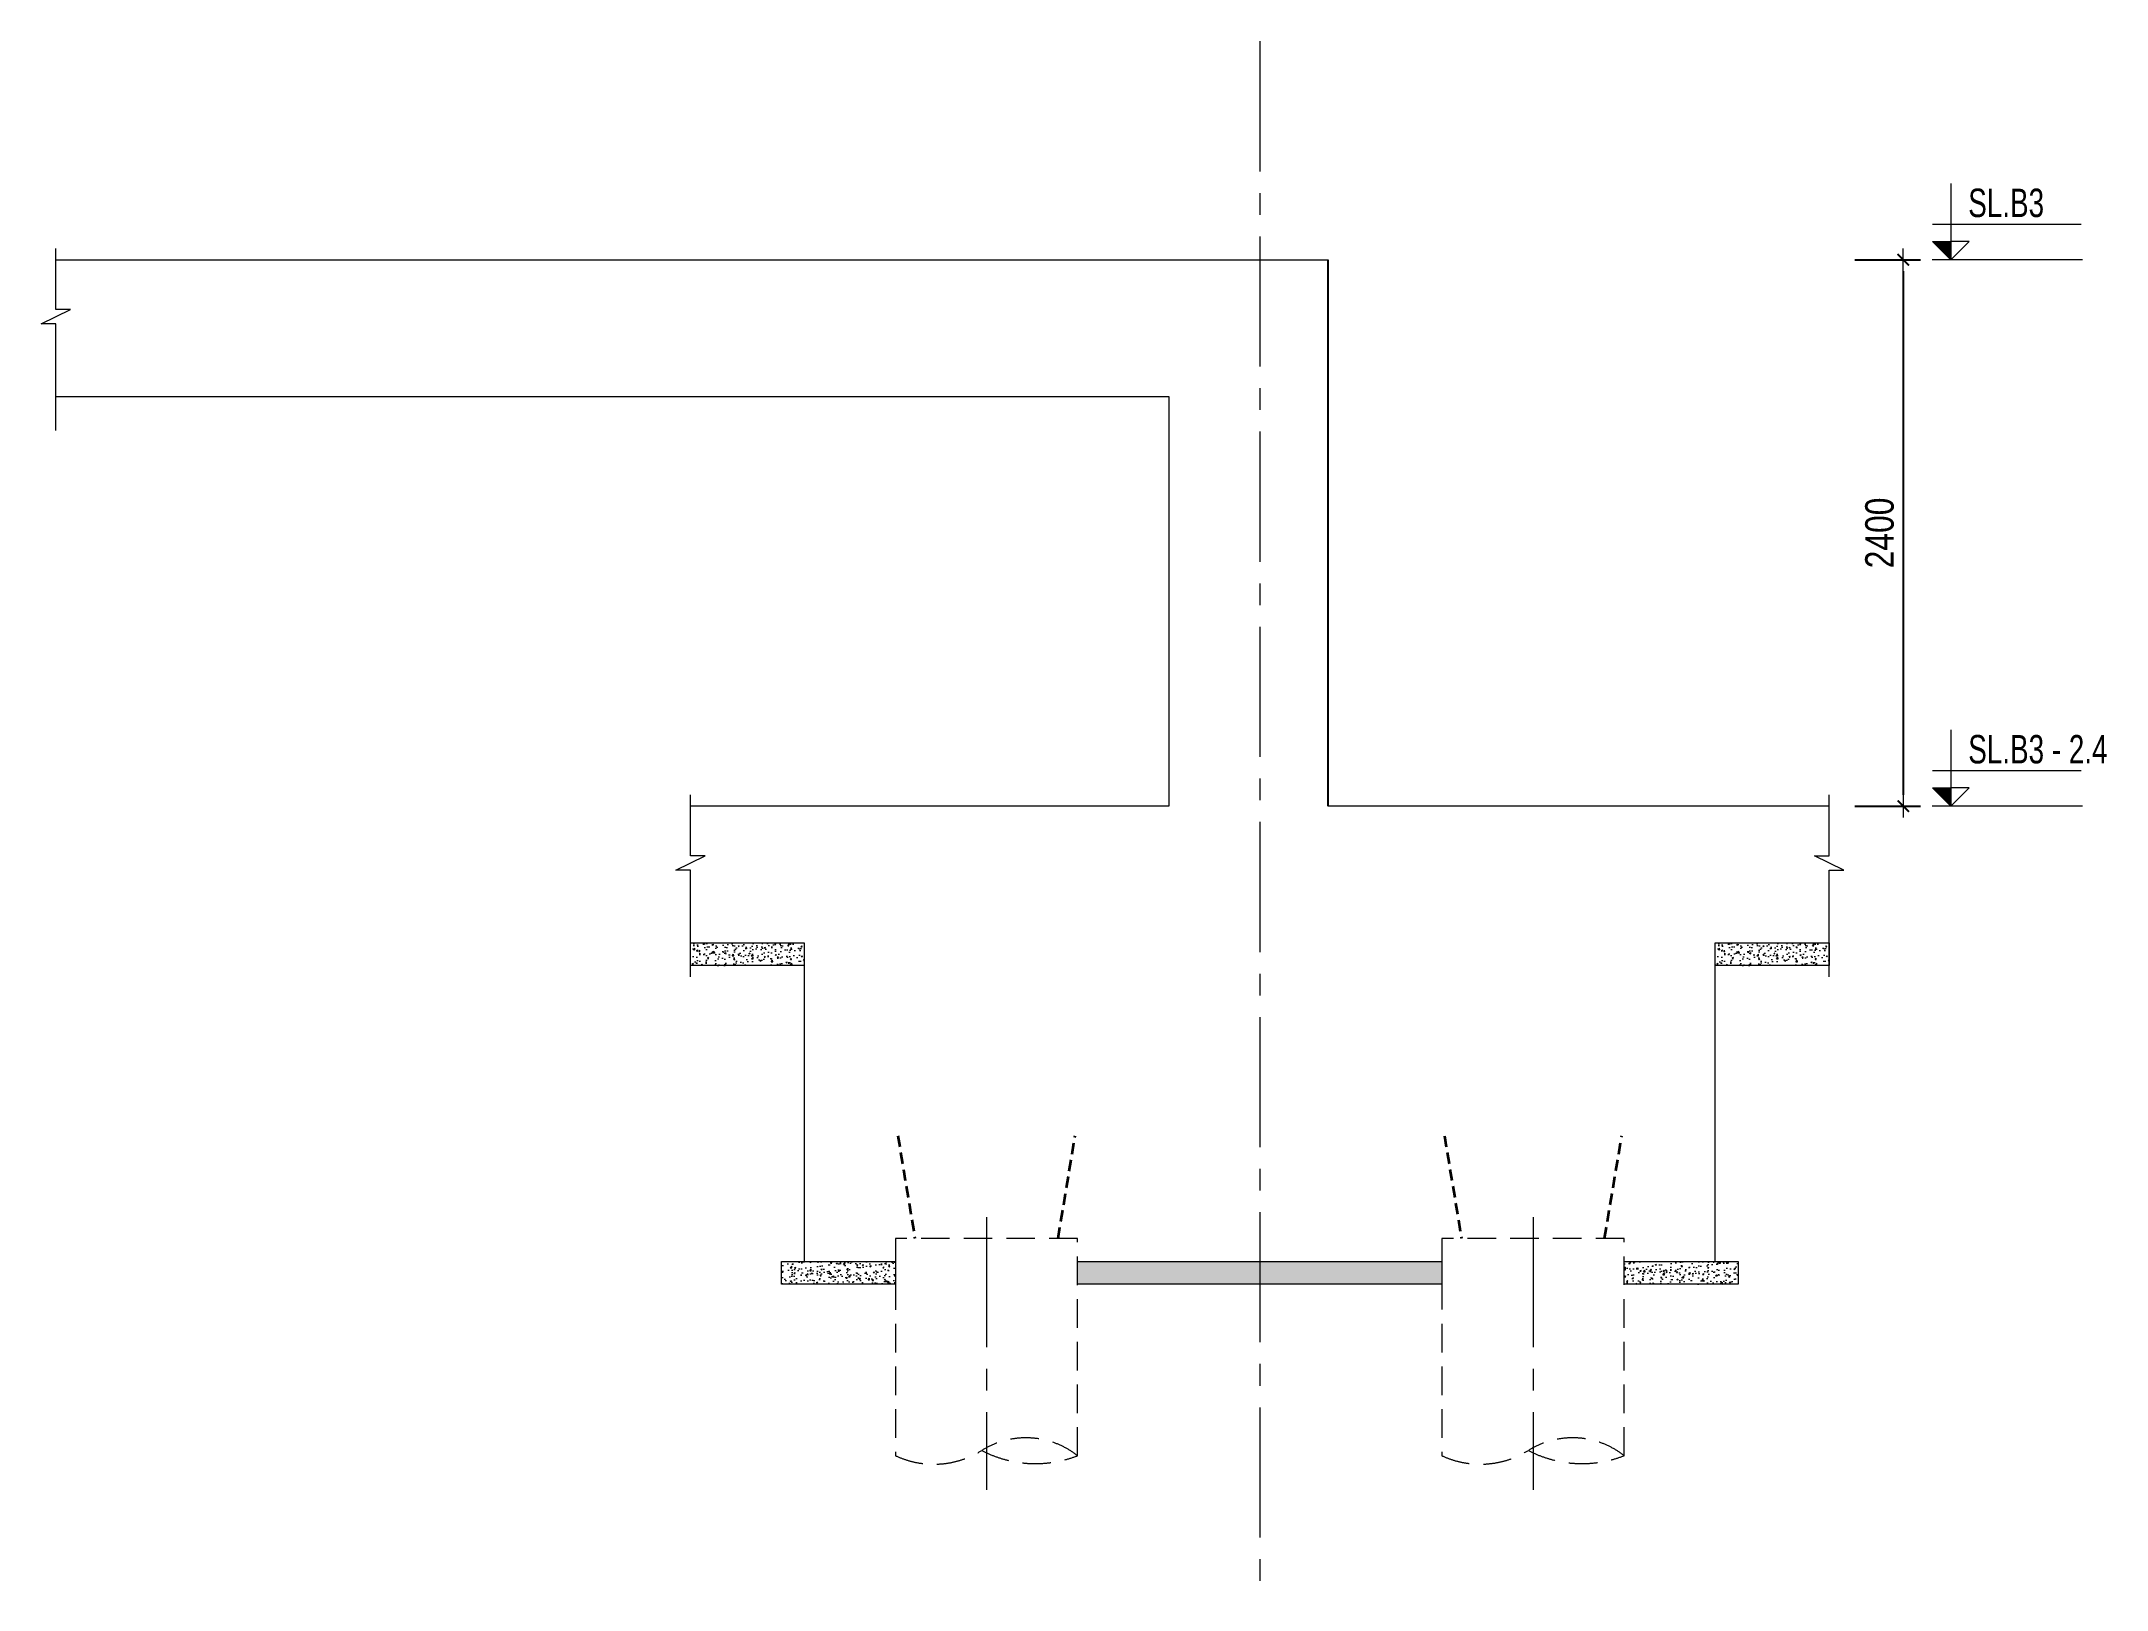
# Model space of a CAD drawing. Header units: millimetres. Extents: x -134772 to 596971, y -129535 to 35703.
# Drawn here: x 26924 to 35993, y 28901 to 35703 of the extents above; entities that cross this region are included whole.
import ezdxf

# ---------------------------------------------------------------- set-up
doc = ezdxf.new("R2010")
doc.units = ezdxf.units.MM
doc.header["$MEASUREMENT"] = 0
doc.linetypes.add('CENTER2', pattern=[28.575, 19.05, -3.175, 3.175, -3.175])
doc.linetypes.add('HIDDEN', pattern=[0.375, 0.25, -0.125])
doc.layers.get('Defpoints').update_dxf_attribs({"color": 252})
for name, color, linetype, lineweight in [('KC-COT', 3, 'Continuous', 25), ('KC-TRUC', 5, 'CENTER2', 18), ('NDC_S_AXIS', 5, 'CENTER2', 15), ('NDC_S_BREAK-LINE', 1, 'Continuous', 15), ('NDC_S_CONTINUOUS', 3, 'Continuous', 20), ('NDC_S_DIM', 1, 'Continuous', 9), ('NDC_S_HATCH MATERIAL', 8, 'Continuous', 13), ('NDC_S_REBAR', 4, 'Continuous', 35)]:
    doc.layers.add(name, color=color, linetype=linetype, lineweight=lineweight)
doc.styles.add('NDC_ARIAL', font='arial.ttf', dxfattribs={"width": 0.8})
doc.dimstyles.new('NDC_1-25', dxfattribs={"dimscale": 25, "dimtxt": 2.5, "dimasz": 1, "dimexe": 1.5, "dimexo": 0, "dimgap": 0.8, "dimtad": 1, "dimdec": 0, "dimdsep": 46, "dimtxsty": 'NDC_ARIAL', "dimblk": 'DIMMARK', "dimcen": 49999.938995, "dimdle": 1.5, "dimclrd": 1, "dimclre": 1, "dimclrt": 3, "dimadec": 0, "dimazin": 0, "dimtfac": 1, "dimtdec": 0, "dimtix": 1, "dimtmove": 2, "dimatfit": 3, "dimfxl": 1, "dimarcsym": 0})

msp = doc.modelspace()

# ---------------------------------------------------------------- blocks, each defined once
blk = doc.blocks.new('*U458')
at = {"layer": 'KC-TRUC', "ltscale": 30}
blk.add_line((0, 193.8), (0, -1004.2), dxfattribs=at)
at = {"layer": 'NDC_S_HATCH MATERIAL', "color": 2, "linetype": 'HIDDEN', "ltscale": 500}
blk.add_lwpolyline([(400, -854.8), (400, 99.3), (-400, 99.3), (-400, -854.8)], dxfattribs=at)
for centre, major_axis, start_param, end_param in [((173.3, -1142.7), (-259.2, 259.2), -1.452433, -0.227584), ((-231.6, -492.3), (-282.6, 282.6), 1.921341, 2.912184), ((215, -379), (360.9, 360.9), 3.446929, 4.297833)]:
    blk.add_ellipse(centre, major_axis=major_axis, ratio=1, start_param=start_param, end_param=end_param, dxfattribs=at)
at = {"layer": 'NDC_S_REBAR', "linetype": 'HIDDEN', "ltscale": 200}
for p, q in [((-389.4, 550.9), (-314.3, 100)), ((314.3, 100), (389.4, 550.9))]:
    blk.add_line(p, q, dxfattribs=at)
blk = doc.blocks.new('CD')
blk.add_hatch(color=2).paths.add_polyline_path([(0, 160), (-161, 160), (0, 0)])
at = {"ltscale": 50}
h = blk.add_hatch(dxfattribs=at)
h.set_pattern_fill('ANSI31', color=8, scale=140.625054, style=0)
h.set_pattern_definition([(45, (6e-10, 0), (-315.7, 315.7), [])])
h.paths.add_polyline_path([(0, 160), (0, 0), (161, 160)])
at = {"color": 8, "ltscale": 50}
for p, q in [((-159, 314), (1147, 314)), ((1156, 0), (-164, 0))]:
    blk.add_line(p, q, dxfattribs=at)
for points in [[(0, 669), (0, 0)], [(0, 0), (-161, 160), (0, 160)], [(0, 0), (161, 160), (0, 160)]]:
    blk.add_lwpolyline(points, dxfattribs=at)
at = {"color": 3, "style": 'NDC_ARIAL', "width": 0.7}
blk.add_attdef('COT', (154, 375), '', height=250, dxfattribs=at)
blk = doc.blocks.new('DIMMARK')
at = {"layer": 'NDC_S_DIM', "color": 1}
blk.add_line((-1.5, 0), (1, 0), dxfattribs=at)
at = {"layer": 'NDC_S_DIM', "color": 2, "const_width": 0.15}
blk.add_lwpolyline([(-0.5, -0.5), (0.5, 0.5)], dxfattribs=at)
blk = doc.blocks.new('*D1621')
at = {"layer": 'Defpoints', "color": 0, "transparency": 16777216}
for p in [(34886.7, 34743.2), (34886.7, 32343.2), (35099.7, 32343.2)]:
    blk.add_point(p, dxfattribs=at)
at = {"layer": 'NDC_S_DIM', "color": 1, "lineweight": -2, "transparency": 16777216}
for p, q in [((34886.7, 34743.2), (35174.7, 34743.2)), ((35099.7, 34693.2), (35099.7, 32393.2)), ((34886.7, 32343.2), (35174.7, 32343.2))]:
    blk.add_line(p, q, dxfattribs=at)
at = {"layer": 'NDC_S_DIM', "color": 1, "lineweight": -2, "transparency": 16777216, "xscale": 50, "yscale": 50, "zscale": 50}
for p, rotation in [((35099.7, 34743.2), 90), ((35099.7, 32343.2), 270)]:
    blk.add_blockref('DIMMARK', p, dxfattribs=dict(at, rotation=rotation))
at = {"layer": 'NDC_S_DIM', "color": 3, "transparency": 16777216, "insert": (34995.9, 33543.2), "char_height": 125, "attachment_point": 5, "rotation": 90, "style": 'NDC_ARIAL'}
blk.add_mtext('2400', dxfattribs=at)

# ---------------------------------------------------------------- dimensions: what is measured, and where the dimension line sits
at = {"layer": 'NDC_S_DIM'}
dim = msp.add_linear_dim(base=(35099.7, 32343.2), p1=(34886.7, 34743.2), p2=(34886.7, 32343.2), angle=90, dimstyle='NDC_1-25', override={"dimscale": 50}, dxfattribs=at)
dim.commit()
dim.dimension.update_dxf_attribs({"geometry": '*D1621', "text_midpoint": (34995.9, 33543.2)})

# ---------------------------------------------------------------- hatches: boundary and pattern name
at = {"layer": 'NDC_S_HATCH MATERIAL'}
h = msp.add_hatch(dxfattribs=at)
h.set_pattern_fill('AR-CONC', color=256, scale=8)
h.set_pattern_definition([(50, (19474.08, 58363.345), (57.380815, -5.02017), [6, -66]), (355, (19474.08, 58363.345), (-11.10011, 60.17537), [4.8, -52.8]), (100.45144, (19478.86, 58362.926), (46.28071, 55.1552), [5.09922, -56.09137]), (46.1842, (19474.08, 58379.345), (85.3793, -13.24154), [9, -99]), (96.63564, (19481.19, 58378.24), (74.77296, 77.9295), [7.64883, -84.1371]), (351.18416, (19474.08, 58379.345), (74.77296, 77.9295), [7.2, -79.2]), (21, (19482.08, 58375.345), (47.752564, -32.20951), [6, -66]), (326, (19482.08, 58375.345), (19.46523, 58.012), [4.8, -52.8]), (71.45144, (19486.06, 58372.66), (67.21779, 25.80249), [5.09922, -56.09137]), (37.5, (19474.078, 58363.345), (0.972788, 26.631508), [0, -52.16, 0, -53.6, 0, -53]), (7.5, (19474.078, 58363.345), (21.045563, 31.552937), [0, -30.56, 0, -50.96, 0, -20.2]), (327.5, (19456.238, 58363.345), (42.705795, -1.80439), [0, -20, 0, -62.4, 0, -82.8]), (317.5, (19448.238, 58363.345), (46.654894, 8.0084), [0, -26, 0, -41.44, 0, -58.8])])
h.paths.add_polyline_path([(29774.1, 31743.2), (30274.1, 31743.2), (30274.1, 31643.2), (29774.1, 31643.2)])
h = msp.add_hatch(dxfattribs=at)
h.set_pattern_fill('AR-CONC', color=256, scale=8)
h.set_pattern_definition([(50, (23974.08, 58363.345), (57.380815, -5.02017), [6, -66]), (355, (23974.08, 58363.345), (-11.10011, 60.17537), [4.8, -52.8]), (100.45144, (23978.86, 58362.926), (46.28071, 55.1552), [5.09922, -56.09137]), (46.1842, (23974.08, 58379.345), (85.3793, -13.24154), [9, -99]), (96.63564, (23981.19, 58378.24), (74.77296, 77.9295), [7.64883, -84.1371]), (351.18416, (23974.08, 58379.345), (74.77296, 77.9295), [7.2, -79.2]), (21, (23982.08, 58375.345), (47.752564, -32.20951), [6, -66]), (326, (23982.08, 58375.345), (19.46523, 58.012), [4.8, -52.8]), (71.45144, (23986.06, 58372.66), (67.21779, 25.80249), [5.09922, -56.09137]), (37.5, (23974.078, 58363.345), (0.972788, 26.631508), [0, -52.16, 0, -53.6, 0, -53]), (7.5, (23974.078, 58363.345), (21.045563, 31.552937), [0, -30.56, 0, -50.96, 0, -20.2]), (327.5, (23956.238, 58363.345), (42.705795, -1.80439), [0, -20, 0, -62.4, 0, -82.8]), (317.5, (23948.238, 58363.345), (46.654894, 8.0084), [0, -26, 0, -41.44, 0, -58.8])])
h.paths.add_polyline_path([(34274.1, 31743.2), (34774.1, 31743.2), (34774.1, 31643.2), (34274.1, 31643.2)])
h = msp.add_hatch(dxfattribs=at)
h.set_pattern_fill('AR-CONC', color=256, scale=8)
h.set_pattern_definition([(50, (21074.08, 56963.344), (57.380815, -5.02017), [6, -66]), (355, (21074.08, 56963.344), (-11.10011, 60.17537), [4.8, -52.8]), (100.45144, (21078.864, 56962.925), (46.28071, 55.1552), [5.09922, -56.09137]), (46.1842, (21074.08, 56979.344), (85.3793, -13.24154), [9, -99]), (96.63564, (21081.2, 56978.24), (74.77296, 77.9295), [7.64883, -84.1371]), (351.18416, (21074.08, 56979.34), (74.77296, 77.9295), [7.2, -79.2]), (21, (21082.08, 56975.344), (47.752564, -32.20951), [6, -66]), (326, (21082.08, 56975.344), (19.46523, 58.012), [4.8, -52.8]), (71.45144, (21086.06, 56972.66), (67.21779, 25.80249), [5.09922, -56.09137]), (37.5, (21074.082, 56963.344), (0.972788, 26.631508), [0, -52.16, 0, -53.6, 0, -53]), (7.5, (21074.082, 56963.344), (21.045563, 31.552937), [0, -30.56, 0, -50.96, 0, -20.2]), (327.5, (21056.242, 56963.344), (42.705795, -1.80439), [0, -20, 0, -62.4, 0, -82.8]), (317.5, (21048.24, 56963.344), (46.654894, 8.0084), [0, -26, 0, -41.44, 0, -58.8])])
h.paths.add_polyline_path([(30174.1, 30343.2), (30674.1, 30343.2), (30674.1, 30243.2), (30174.1, 30243.2)])
h = msp.add_hatch(dxfattribs=at)
h.set_pattern_fill('AR-CONC', color=256, scale=8)
h.set_pattern_definition([(50, (22574.06, 56963.396), (57.380815, -5.02017), [6, -66]), (355, (22574.06, 56963.396), (-11.10011, 60.17537), [4.8, -52.8]), (100.45144, (22578.843, 56962.98), (46.28071, 55.1552), [5.09922, -56.09137]), (46.1842, (22574.06, 56979.396), (85.3793, -13.24154), [9, -99]), (96.63564, (22581.18, 56978.29), (74.77296, 77.9295), [7.64883, -84.1371]), (351.18416, (22574.06, 56979.4), (74.77296, 77.9295), [7.2, -79.2]), (21, (22582.06, 56975.396), (47.752564, -32.20951), [6, -66]), (326, (22582.06, 56975.396), (19.46523, 58.012), [4.8, -52.8]), (71.45144, (22586.04, 56972.71), (67.21779, 25.80249), [5.09922, -56.09137]), (37.5, (22574.061, 56963.396), (0.972788, 26.631508), [0, -52.16, 0, -53.6, 0, -53]), (7.5, (22574.06, 56963.396), (21.045563, 31.552937), [0, -30.56, 0, -50.96, 0, -20.2]), (327.5, (22556.221, 56963.396), (42.705795, -1.80439), [0, -20, 0, -62.4, 0, -82.8]), (317.5, (22548.22, 56963.396), (46.654894, 8.0084), [0, -26, 0, -41.44, 0, -58.8])])
h.paths.add_polyline_path([(31474.1, 30343.2), (33074.1, 30343.2), (33074.1, 30243.2), (31474.1, 30243.2)])
h = msp.add_hatch(dxfattribs=at)
h.set_pattern_fill('AR-CONC', color=256, scale=8)
h.set_pattern_definition([(50, (22974.056, 56963.43), (57.380815, -5.02017), [6, -66]), (355, (22974.056, 56963.43), (-11.10011, 60.17537), [4.8, -52.8]), (100.45144, (22978.84, 56963.01), (46.28071, 55.1552), [5.09922, -56.09137]), (46.1842, (22974.056, 56979.43), (85.3793, -13.24154), [9, -99]), (96.63564, (22981.17, 56978.324), (74.77296, 77.92949), [7.64883, -84.1371]), (351.18416, (22974.06, 56979.43), (74.77296, 77.9295), [7.2, -79.2]), (21, (22982.056, 56975.43), (47.752564, -32.20951), [6, -66]), (326, (22982.056, 56975.43), (19.46523, 58.012), [4.8, -52.8]), (71.45144, (22986.035, 56972.744), (67.21779, 25.80249), [5.09922, -56.09137]), (37.5, (22974.056, 56963.428), (0.972788, 26.631508), [0, -52.16, 0, -53.6, 0, -53]), (7.5, (22974.056, 56963.428), (21.045563, 31.552937), [0, -30.56, 0, -50.96, 0, -20.2]), (327.5, (22956.216, 56963.428), (42.705795, -1.80439), [0, -20, 0, -62.4, 0, -82.8]), (317.5, (22948.216, 56963.428), (46.654894, 8.0084), [0, -26, 0, -41.44, 0, -58.8])])
h.paths.add_polyline_path([(33874, 30343.1), (34374.1, 30343.3), (34374.1, 30243.3), (33874, 30243.1)])

# ---------------------------------------------------------------- linework, layer by layer
at = {"layer": 'KC-COT', "ltscale": 4}
msp.add_line((32574.6, 32343.2), (32574.6, 34743.2), dxfattribs=at)
at = {"layer": 'NDC_S_AXIS', "ltscale": 30}
msp.add_lwpolyline([(32274.1, 35702.9), (32274.1, 28901.1)], dxfattribs=at)
at = {"layer": 'NDC_S_BREAK-LINE'}
for points in [[(26987.7, 33993.2), (26987.7, 34461.2), (26923.7, 34461.2), (27051.7, 34525.2), (26987.7, 34525.2), (26987.7, 34793.2)], [(29774.1, 31593.2), (29774.1, 32061.2), (29710.1, 32061.2), (29838.1, 32125.2), (29774.1, 32125.2), (29774.1, 32393.2)], [(34774.1, 31593.2), (34774.1, 32061.2), (34838.1, 32061.2), (34710.1, 32125.2), (34774.1, 32125.2), (34774.1, 32393.2)]]:
    msp.add_lwpolyline(points, dxfattribs=at)
at = {"layer": 'NDC_S_CONTINUOUS', "ltscale": 4}
for p, q in [((26987.7, 34743.2), (32574.6, 34743.2)), ((34774.1, 32343.2), (32574.6, 32343.2)), ((29774.1, 31743.2), (30274.1, 31743.2)), ((30274.1, 31743.2), (30274.1, 30343.2)), ((34274.1, 31743.2), (34774.1, 31743.2)), ((34274.1, 30343.2), (34274.1, 31743.2)), ((30274.1, 30343.2), (30674.1, 30343.2)), ((33874, 30343.1), (34274.1, 30343.2))]:
    msp.add_line(p, q, dxfattribs=at)
for points in [[(26987.7, 34143.2), (31874.6, 34143.2), (31874.6, 32343.2), (29774.1, 32343.2)], [(31474.1, 30343.2), (33074.1, 30343.2)]]:
    msp.add_lwpolyline(points, dxfattribs=at)
at = {"layer": 'NDC_S_HATCH MATERIAL'}
for points in [[(29774.1, 31743.2), (30274.1, 31743.2), (30274.1, 31643.2), (29774.1, 31643.2)], [(34274.1, 31743.2), (34774.1, 31743.2), (34774.1, 31643.2), (34274.1, 31643.2)], [(30174.1, 30343.2), (30674.1, 30343.2), (30674.1, 30243.2), (30174.1, 30243.2)], [(31474.1, 30343.2), (33074.1, 30343.2), (33074.1, 30243.2), (31474.1, 30243.2)], [(33874, 30343.1), (34374.1, 30343.3), (34374.1, 30243.3), (33874, 30243.1)]]:
    msp.add_lwpolyline(points, close=True, dxfattribs=at)

# ---------------------------------------------------------------- block references
for p in [(31074.1, 30344.4), (33474.1, 30344.5)]:
    msp.add_blockref('*U458', p)
at = {"layer": 'NDC_S_DIM', "xscale": 0.5, "yscale": 0.5, "zscale": 0.5}
for p, values in [((35308.1, 34743.2), {'COT': 'SL.B3'}), ((35308.1, 32343.2), {'COT': 'SL.B3 - 2.4'})]:
    msp.add_blockref('CD', p, dxfattribs=at).add_auto_attribs(values)

msp.set_redraw_order([(e.dxf.handle, doc.entitydb.next_handle()) for e in msp.query("TEXT MTEXT ATTDEF DIMENSION ARC_DIMENSION")])  # texts and dimensions are drawn at this point

doc.saveas('drawing.dxf')
